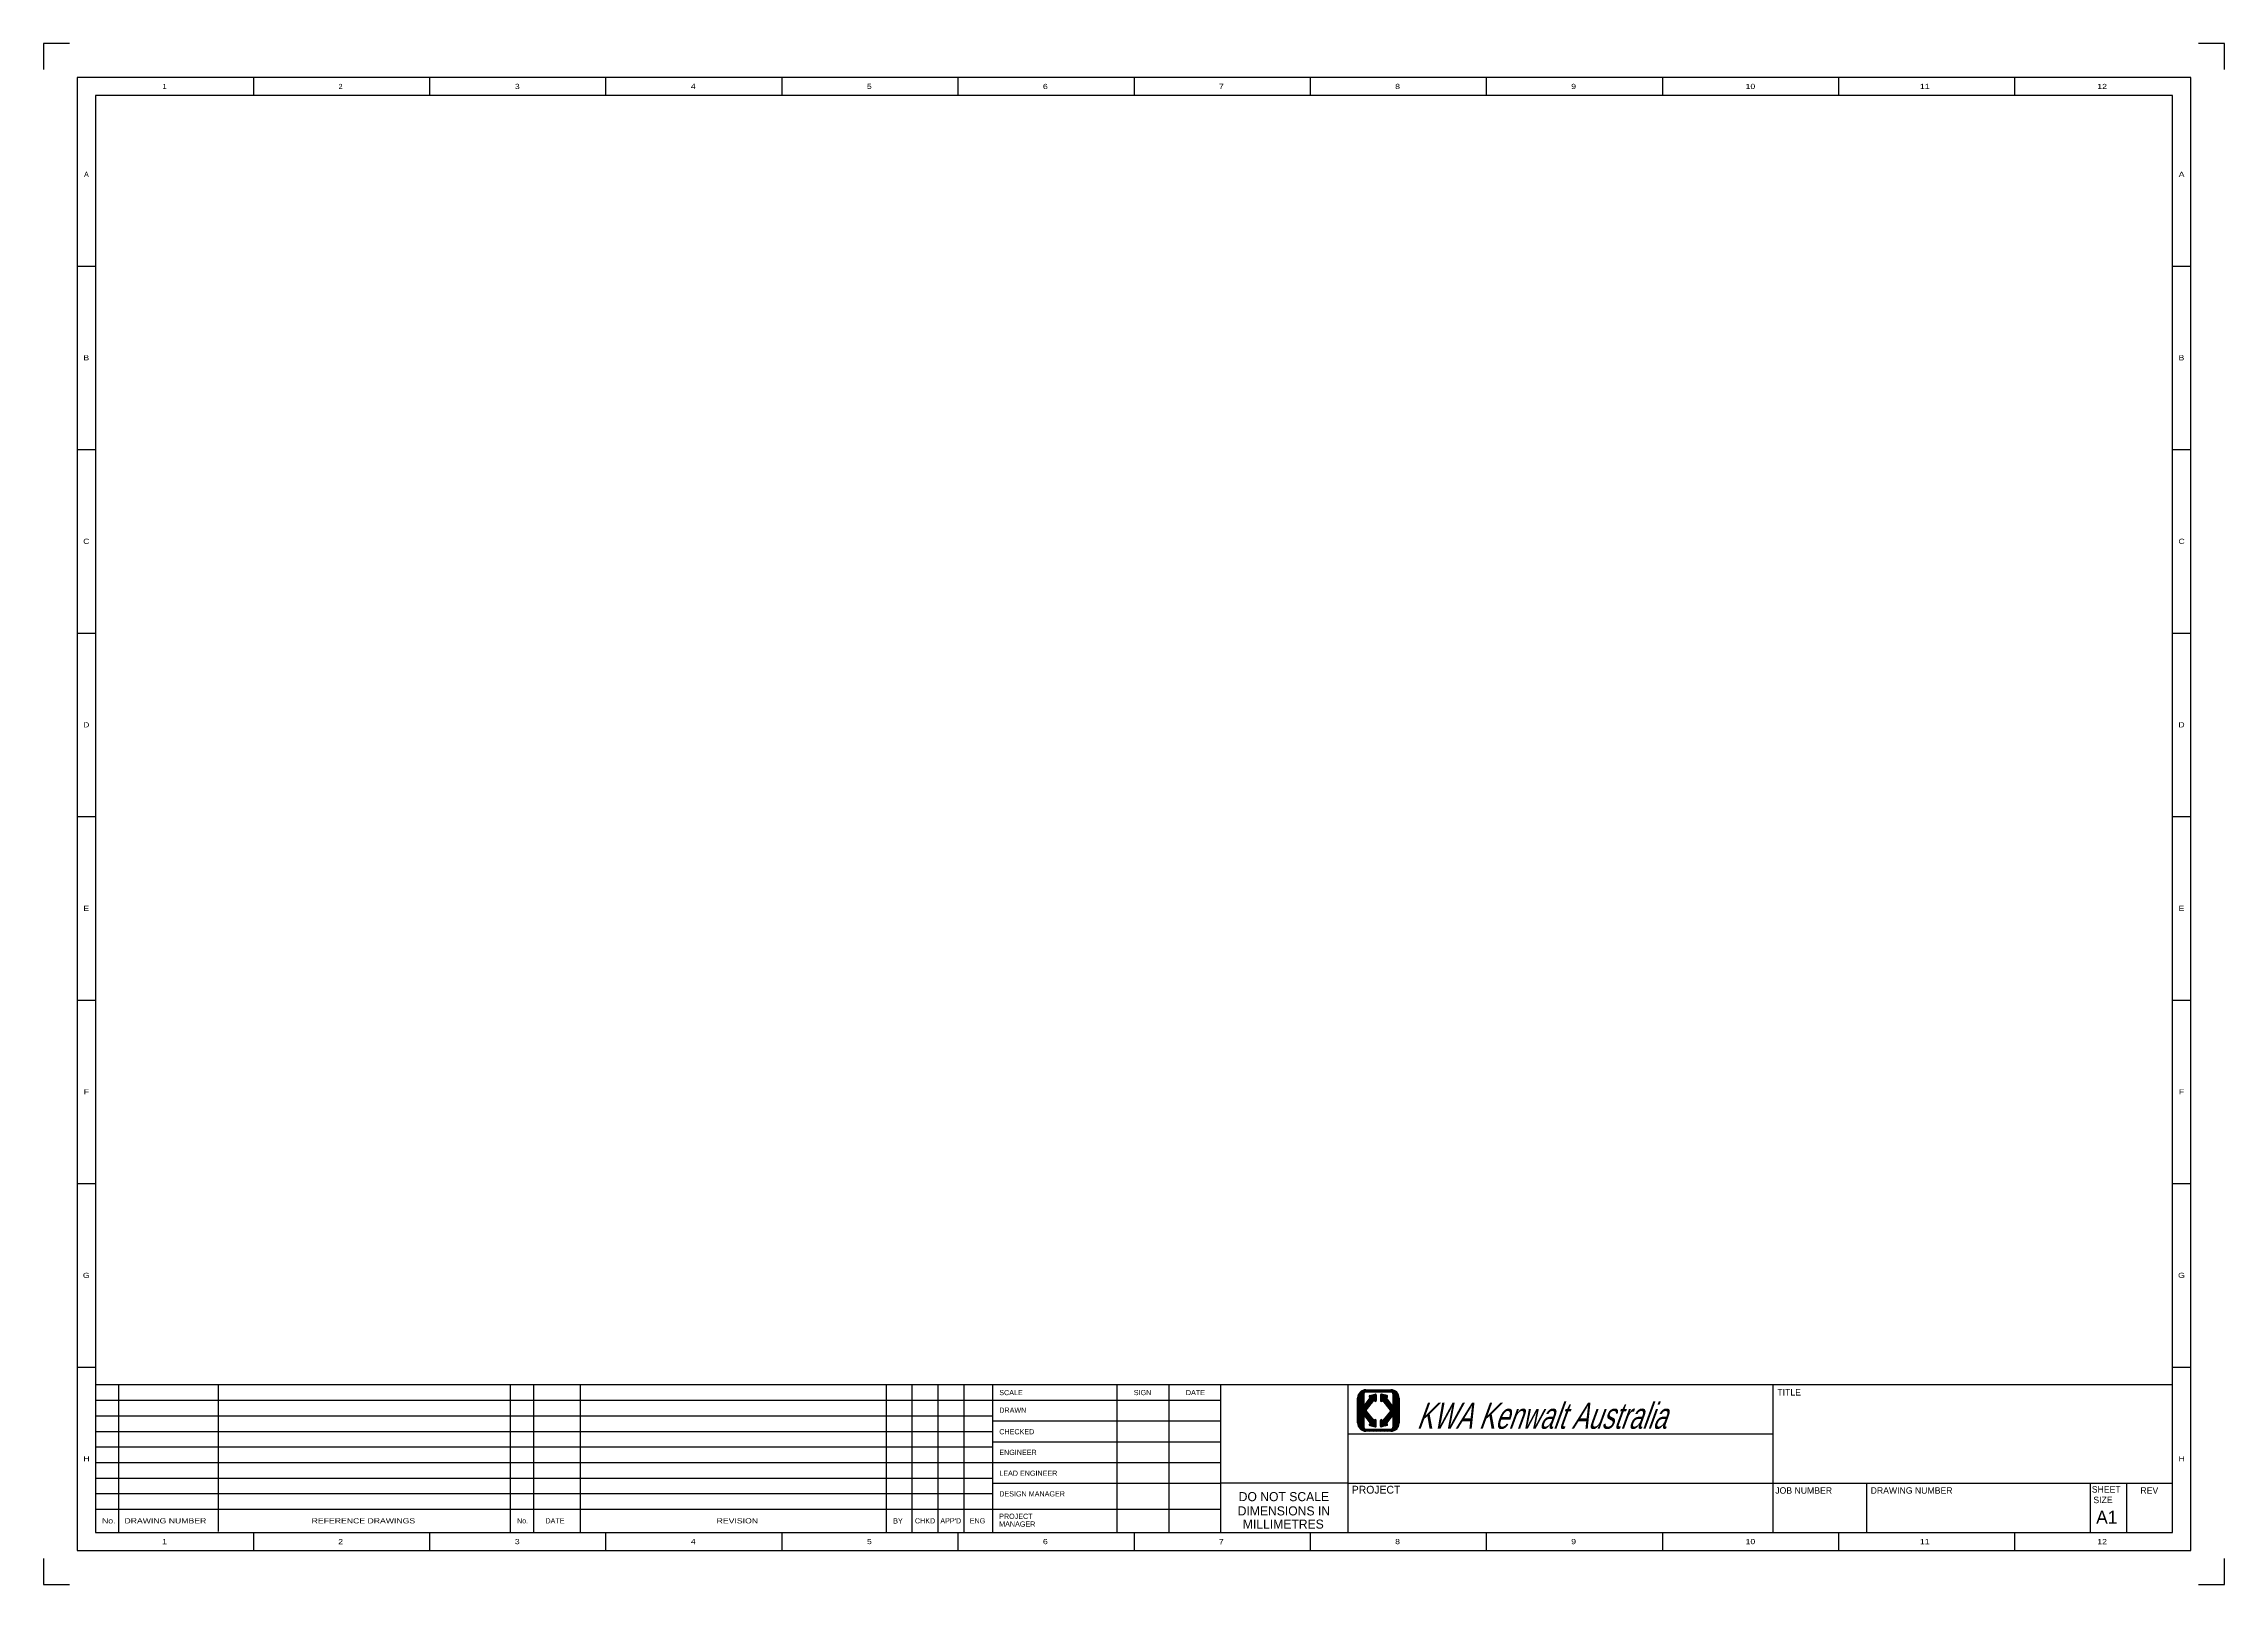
# Model space of a CAD drawing. Extents: x 0 to 841, y -1 to 593.
import ezdxf
from ezdxf.enums import TextEntityAlignment as Align

# ---------------------------------------------------------------- set-up
doc = ezdxf.new("R2010")
doc.units = 0
doc.header["$MEASUREMENT"] = 0
doc.layers.get('0').update_dxf_attribs({"linetype": 'CONTINUOUS'})
doc.layers.add('-CS', color=7, linetype='CONTINUOUS')
doc.layers.add('A1-CS', color=7, linetype='CONTINUOUS')

msp = doc.modelspace()

# ---------------------------------------------------------------- linework, layer by layer
at = {"layer": '-CS', "color": 212, "linetype": 'CONTINUOUS'}
for p, q in [((-0.452523, 592.792595), (-0.452523, 582.792595)), ((9.547477, 592.792595), (-0.452523, 592.792595)), ((840.547477, 592.792595), (830.547477, 592.792595)), ((840.547477, 582.792595), (840.547477, 592.792595)), ((827.547477, 579.792595), (12.547477, 579.792595)), ((12.547477, 579.792595), (12.547477, 11.792595)), ((820.547477, 572.792595), (19.547477, 572.792595)), ((19.547477, 572.792595), (19.547477, 18.792595)), ((80.467477, 579.792595), (80.467477, 572.792595)), ((148.367477, 579.792595), (148.367477, 572.792595)), ((216.297477, 579.792595), (216.297477, 572.792595)), ((284.227477, 579.792595), (284.227477, 572.792595)), ((352.127477, 579.792595), (352.127477, 572.792595)), ((420.047477, 579.792595), (420.047477, 572.792595)), ((487.967477, 579.792595), (487.967477, 572.792595)), ((555.867477, 579.792595), (555.867477, 572.792595)), ((623.797477, 579.792595), (623.797477, 572.792595)), ((691.727477, 579.792595), (691.727477, 572.792595)), ((759.627477, 579.792595), (759.627477, 572.792595)), ((820.547477, 18.792595), (820.547477, 572.792595)), ((827.547477, 11.792595), (827.547477, 579.792595)), ((12.547477, 507.042595), (19.547477, 507.042595)), ((820.547477, 507.042595), (827.547477, 507.042595)), ((12.547477, 436.292595), (19.537477, 436.292595)), ((820.547477, 436.292595), (827.537477, 436.292595)), ((12.547477, 365.542595), (19.537477, 365.542595)), ((820.547477, 365.542595), (827.537477, 365.542595)), ((12.547477, 294.792595), (19.537477, 294.792595)), ((820.547477, 294.792595), (827.537477, 294.792595)), ((12.547477, 224.042595), (19.537477, 224.042595)), ((820.547477, 224.042595), (827.537477, 224.042595)), ((12.547477, 153.292595), (19.537477, 153.292595)), ((820.547477, 153.292595), (827.537477, 153.292595)), ((12.547477, 82.542595), (19.537477, 82.542595)), ((19.547477, 75.792595), (820.547477, 75.792595)), ((28.547477, 18.792595), (28.547477, 75.792595)), ((179.547477, 18.792595), (179.547477, 75.792595)), ((188.547477, 18.792595), (188.547477, 75.792595)), ((206.547477, 18.792595), (206.547477, 75.792595)), ((324.547477, 18.792595), (324.547477, 75.792595)), ((334.547477, 18.792595), (334.547477, 75.792595)), ((344.547477, 18.792595), (344.547477, 75.792595)), ((354.547477, 18.792595), (354.547477, 75.792595)), ((365.547477, 18.792595), (365.547477, 75.792595)), ((413.547477, 18.792595), (413.547477, 75.792595)), ((433.547477, 18.792595), (433.547477, 75.792595)), ((453.547477, 18.792595), (453.547477, 75.792595)), ((502.547477, 75.792595), (502.547477, 18.792595)), ((666.547477, 18.792595), (666.547477, 75.792595)), ((820.547477, 82.542595), (827.537477, 82.542595)), ((19.547477, 69.792595), (365.547477, 69.792595)), ((365.547477, 69.792595), (453.547477, 69.792595)), ((19.547477, 63.792595), (365.547477, 63.792595)), ((365.547477, 61.792595), (453.547477, 61.792595)), ((19.547477, 57.792595), (365.547477, 57.792595)), ((19.547477, 51.792595), (365.547477, 51.792595)), ((365.547477, 53.792595), (453.547477, 53.792595)), ((502.547477, 56.792595), (666.547477, 56.792595)), ((19.547477, 45.792595), (365.547477, 45.792595)), ((365.547477, 45.792595), (453.547477, 45.792595)), ((19.547477, 39.792595), (365.547477, 39.792595)), ((19.547477, 33.792595), (365.547477, 33.792595)), ((365.547477, 37.792595), (453.547477, 37.792595)), ((502.547477, 37.792595), (453.547477, 37.792595)), ((502.547477, 37.792595), (666.547477, 37.792595)), ((666.547477, 37.792595), (820.547477, 37.792595)), ((702.547477, 37.792595), (702.547477, 18.792595)), ((788.797477, 37.792595), (788.797477, 18.792595)), ((802.797477, 37.792595), (802.797477, 18.792595)), ((19.547477, 27.792595), (365.547477, 27.792595)), ((365.547477, 27.792595), (453.547477, 27.792595)), ((19.547477, 18.792595), (820.547477, 18.792595)), ((80.467477, 18.792595), (80.467477, 11.792595)), ((148.367477, 18.792595), (148.367477, 11.792595)), ((216.297477, 18.792595), (216.297477, 11.792595)), ((284.227477, 18.792595), (284.227477, 11.792595)), ((352.127477, 18.792595), (352.127477, 11.792595)), ((420.047477, 18.792595), (420.047477, 11.792595)), ((487.967477, 18.792595), (487.967477, 11.792595)), ((555.867477, 18.792595), (555.867477, 11.792595)), ((623.797477, 18.792595), (623.797477, 11.792595)), ((691.727477, 18.792595), (691.727477, 11.792595)), ((759.627477, 18.792595), (759.627477, 11.792595)), ((-0.452523, 8.792595), (-0.452523, -1.207405)), ((12.547477, 11.792595), (827.547477, 11.792595)), ((840.547477, -1.207405), (840.547477, 8.792595)), ((-0.452523, -1.207405), (9.547477, -1.207405)), ((830.547477, -1.207405), (840.547477, -1.207405))]:
    msp.add_line(p, q, dxfattribs=at)
at = {"ltscale": 1.6}
for p, q in [((506.282686, 70.568884), (509.528358, 73.814554)), ((506.282686, 70.286041), (509.8112, 73.814554)), ((506.282686, 70.003199), (508.713326, 72.433839)), ((506.282686, 69.720356), (508.682686, 72.120356)), ((506.282686, 64.91203), (513.395211, 72.024554)), ((506.282686, 69.437513), (508.682686, 71.837513)), ((506.282686, 64.629186), (513.481814, 71.828314)), ((506.282686, 69.154671), (508.682686, 71.554671)), ((506.282686, 64.346345), (513.482686, 71.546345)), ((506.282686, 68.871828), (508.682686, 71.271828)), ((506.282686, 64.063502), (513.482686, 71.263502)), ((506.282686, 68.588985), (508.682686, 70.988985)), ((506.282686, 63.780658), (513.482686, 70.980658)), ((506.282686, 68.306142), (508.682686, 70.706142)), ((506.282686, 63.497817), (513.482686, 70.697817)), ((506.282686, 61.014554), (506.282686, 70.614554)), ((506.282686, 68.0233), (508.682686, 70.4233)), ((506.282686, 67.740457), (508.682686, 70.140457)), ((506.282686, 67.457614), (508.682686, 69.857614)), ((506.282686, 67.174772), (508.682686, 69.574772)), ((506.282686, 66.891929), (508.682686, 69.291929)), ((506.282686, 66.609086), (508.682686, 69.009086)), ((506.282686, 63.214974), (511.88436, 68.816647)), ((506.282686, 66.326244), (508.682686, 68.726244)), ((506.282686, 66.043401), (508.682686, 68.443401)), ((506.282686, 65.760558), (508.682686, 68.160558)), ((506.282686, 65.477716), (508.683493, 67.878521)), ((506.282686, 65.194873), (508.823522, 67.735706)), ((506.282686, 62.93213), (510.752989, 67.402433)), ((506.29221, 70.86125), (509.235992, 73.805031)), ((506.334125, 71.186007), (508.911234, 73.763118)), ((506.425662, 71.560388), (508.536854, 73.67158)), ((506.613067, 72.030634), (508.066606, 73.484175)), ((508.682686, 72.214554), (508.682686, 67.894554)), ((508.970686, 67.798554), (511.178686, 70.742554)), ((509.223638, 68.135825), (513.209133, 72.121318)), ((509.263403, 72.983914), (510.094043, 73.814554)), ((509.482686, 73.814554), (519.082686, 73.814554)), ((509.482686, 73.014554), (519.082686, 73.014554)), ((509.576886, 73.014554), (510.376886, 73.814554)), ((509.642608, 66.014457), (512.582686, 69.689554)), ((509.859728, 73.014554), (510.659728, 73.814554)), ((510.072166, 69.267196), (512.865139, 72.060169)), ((510.142571, 73.014554), (510.942571, 73.814554)), ((510.425414, 73.014554), (511.225414, 73.814554)), ((510.69465, 71.303892), (510.979522, 71.588764)), ((510.708256, 73.014554), (511.508256, 73.814554)), ((510.753242, 71.079641), (511.356645, 71.683044)), ((511.178686, 70.742554), (510.820534, 71.011169)), ((510.904579, 70.948135), (511.73377, 71.777326)), ((510.920694, 70.398566), (512.488016, 71.965887)), ((510.934923, 71.577614), (513.085075, 72.115153)), ((510.991099, 73.014554), (511.791099, 73.814554)), ((511.066203, 70.826918), (512.110893, 71.871607)), ((511.273942, 73.014554), (512.073942, 73.814554)), ((511.556786, 73.014554), (512.356786, 73.814554)), ((511.839627, 73.014554), (512.639627, 73.814554)), ((512.12247, 73.014554), (512.92247, 73.814554)), ((512.405314, 73.014554), (513.205314, 73.814554)), ((512.970686, 69.398554), (512.582686, 69.689554)), ((512.682448, 69.614735), (513.482686, 70.414974)), ((512.688155, 73.014554), (513.488155, 73.814554)), ((512.844072, 69.493516), (513.482686, 70.13213)), ((512.970998, 73.014554), (513.770998, 73.814554)), ((513.007888, 69.374489), (513.482686, 69.849289)), ((513.253842, 73.014554), (514.053842, 73.814554)), ((513.268958, 69.352716), (513.464525, 69.548284)), ((513.482686, 71.804706), (513.482686, 69.654554)), ((513.536683, 73.014554), (514.336683, 73.814554)), ((513.819526, 73.014554), (514.619526, 73.814554)), ((514.10237, 73.014554), (514.90237, 73.814554)), ((514.385213, 73.014554), (515.185213, 73.814554)), ((514.668054, 73.014554), (515.468054, 73.814554)), ((514.950898, 73.014554), (515.750898, 73.814554)), ((515.082686, 71.73213), (515.468435, 72.117879)), ((515.082686, 71.449289), (515.694901, 72.061502)), ((515.082686, 71.166446), (515.921174, 72.004934)), ((515.082686, 70.883602), (516.147448, 71.948364)), ((515.082686, 70.600759), (516.373723, 71.891796)), ((515.082686, 70.317918), (516.599997, 71.835228)), ((515.082686, 71.804706), (515.082686, 69.654554)), ((515.082686, 70.035074), (516.82627, 71.778658)), ((515.082686, 69.752231), (517.052546, 71.72209)), ((515.082686, 60.984108), (522.282686, 68.184108)), ((515.082686, 60.701265), (522.282686, 67.901265)), ((515.082686, 60.418422), (522.282686, 67.618422)), ((515.082686, 60.13558), (522.282686, 67.33558)), ((515.119272, 69.505975), (517.278819, 71.665522)), ((515.233741, 73.014554), (516.033741, 73.814554)), ((515.262861, 69.366721), (517.505094, 71.608953)), ((517.63045, 71.577614), (515.480298, 72.115153)), ((515.516582, 73.014554), (516.316582, 73.814554)), ((515.54889, 69.369906), (517.719392, 71.540409)), ((515.594686, 69.398554), (515.982686, 69.689554)), ((515.799426, 73.014554), (516.599426, 73.814554)), ((518.922765, 66.014457), (515.982686, 69.689554)), ((516.057662, 69.595836), (517.849344, 71.387519)), ((516.082269, 73.014554), (516.882269, 73.814554)), ((516.18337, 69.438702), (517.429774, 70.685105)), ((516.309078, 69.281567), (517.550992, 70.523481)), ((516.36511, 73.014554), (517.16511, 73.814554)), ((516.434786, 69.124431), (517.672211, 70.361857)), ((516.560493, 68.967297), (517.793429, 70.200233)), ((516.647954, 73.014554), (517.447954, 73.814554)), ((516.686202, 68.810162), (517.914646, 70.038607)), ((516.811909, 68.653026), (518.035866, 69.876983)), ((516.892269, 63.076532), (522.282686, 68.466951)), ((516.930797, 73.014554), (517.730797, 73.814554)), ((516.937618, 68.495892), (518.157083, 69.715359)), ((517.063325, 68.338758), (518.278302, 69.553735)), ((517.189032, 68.181623), (518.39952, 69.39211)), ((517.213638, 73.014554), (518.013638, 73.814554)), ((517.314741, 68.024487), (518.520739, 69.230486)), ((517.386686, 70.742554), (517.744838, 71.011169)), ((519.594686, 67.798554), (517.386686, 70.742554)), ((517.440448, 67.867353), (518.641957, 69.068862)), ((517.496482, 73.014554), (518.296482, 73.814554)), ((517.566157, 67.710218), (518.763176, 68.907238)), ((517.691864, 67.553084), (518.884394, 68.745612)), ((517.779325, 73.014554), (518.579325, 73.814554)), ((517.817573, 67.395948), (519.005611, 68.583988)), ((517.94328, 67.238814), (519.12683, 68.422364)), ((518.023638, 64.490745), (522.282686, 68.749793)), ((518.062168, 73.014554), (518.862168, 73.814554)), ((518.068987, 67.081679), (519.248048, 68.26074)), ((518.194696, 66.924543), (519.369267, 68.099114)), ((518.320403, 66.767409), (519.490485, 67.93749)), ((518.34501, 73.014554), (519.144414, 73.813959)), ((518.446112, 66.610274), (519.613469, 67.777631)), ((518.571819, 66.45314), (522.282686, 70.164007)), ((518.627853, 73.014554), (519.41097, 73.797671)), ((518.697526, 66.296004), (522.282686, 69.881164)), ((518.823235, 66.13887), (522.282686, 69.598321)), ((518.910696, 73.014554), (519.658469, 73.762329)), ((518.946954, 65.979745), (522.282686, 69.315479)), ((518.982056, 65.732006), (522.282686, 69.032636)), ((519.186742, 73.007759), (519.890022, 73.711039)), ((519.407482, 72.945655), (520.107755, 73.64593)), ((519.583262, 72.838594), (520.313184, 73.568514)), ((519.722421, 72.69491), (520.507406, 73.479895)), ((519.82448, 72.514126), (520.691237, 73.380882)), ((519.879466, 72.28627), (520.865269, 73.272073)), ((519.882686, 72.006647), (521.029933, 73.153892)), ((519.882686, 71.723804), (521.185514, 73.026633)), ((519.882686, 71.440962), (521.332187, 72.890462)), ((519.882686, 71.158119), (521.470011, 72.745444)), ((519.882686, 70.875276), (521.598944, 72.591534)), ((519.882686, 70.592434), (521.718838, 72.428585)), ((519.882686, 70.309591), (521.829426, 72.25633)), ((519.882686, 72.214554), (519.882686, 67.894554)), ((519.882686, 70.026748), (521.930307, 72.074369)), ((519.882686, 69.743906), (522.020922, 71.882142)), ((519.882686, 69.461063), (522.100502, 71.678879)), ((519.882686, 69.17822), (522.16801, 71.463543)), ((519.882686, 68.895377), (522.222019, 71.23471)), ((519.882686, 68.612535), (522.260539, 70.990388)), ((519.882686, 68.329692), (522.280686, 70.727692)), ((519.882686, 68.046849), (522.282686, 70.446849)), ((522.282686, 70.614554), (522.282686, 61.014554)), ((506.282686, 62.649289), (509.627822, 65.994423)), ((506.282686, 62.366446), (509.600302, 65.684062)), ((506.282686, 62.083602), (509.718666, 65.519582)), ((506.282686, 61.800759), (509.844373, 65.362447)), ((506.282686, 61.517918), (509.970082, 65.205311)), ((506.282686, 61.235074), (508.682686, 63.635074)), ((506.283282, 60.952828), (508.682686, 63.352231)), ((506.29957, 60.686273), (508.682686, 63.06939)), ((506.334914, 60.438774), (508.682686, 62.786546)), ((506.386203, 60.20722), (508.682686, 62.503703)), ((506.451312, 59.989486), (508.682686, 62.220862)), ((506.528726, 59.784058), (508.682686, 61.938018)), ((506.617347, 59.589836), (508.682686, 61.655175)), ((506.71636, 59.406006), (508.682686, 61.372334)), ((506.82517, 59.231972), (508.682686, 61.08949)), ((506.943349, 59.06731), (508.682686, 60.806647)), ((507.07061, 58.911727), (508.682686, 60.523804)), ((507.206781, 58.765055), (508.682686, 60.240962)), ((507.351798, 58.627231), (508.682686, 59.958119)), ((507.505707, 58.498297), (508.682686, 59.675276)), ((507.668656, 58.378404), (508.682984, 59.392732)), ((507.840912, 58.267817), (508.726509, 59.153414)), ((508.022872, 58.166935), (508.820942, 58.965006)), ((508.682686, 63.734554), (508.682686, 59.414554)), ((508.921442, 63.87383), (510.095789, 65.048177)), ((508.970686, 63.830554), (511.178686, 60.886554)), ((509.052254, 63.721799), (510.221498, 64.891042)), ((509.173472, 63.560175), (510.347205, 64.733908)), ((509.294691, 63.39855), (510.472912, 64.576772)), ((509.415909, 63.236926), (510.598621, 64.419638)), ((509.537126, 63.075302), (510.724328, 64.262503)), ((509.642608, 65.614652), (512.582686, 61.939554)), ((509.658346, 62.913678), (510.850037, 64.105367)), ((509.779563, 62.752052), (510.975744, 63.948233)), ((509.900782, 62.590428), (511.101453, 63.791098)), ((510.022, 62.428804), (511.22716, 63.633964)), ((510.143219, 62.26718), (511.352867, 63.476828)), ((510.264437, 62.105554), (511.478576, 63.319694)), ((510.385654, 61.94393), (511.604283, 63.162559)), ((510.506874, 61.782306), (511.729992, 63.005425)), ((510.628091, 61.620682), (511.855699, 62.848289)), ((510.702875, 60.281252), (512.484238, 62.062615)), ((510.74931, 61.459057), (511.981408, 62.691154)), ((510.814806, 60.11034), (512.828026, 62.123559)), ((511.178686, 60.886554), (510.820534, 60.617942)), ((510.870528, 61.297433), (512.107115, 62.53402)), ((510.934923, 60.051495), (513.085075, 59.513958)), ((510.991747, 61.135809), (512.232822, 62.376884)), ((511.018029, 60.030719), (513.26505, 62.277742)), ((511.112965, 60.974185), (512.358531, 62.21975)), ((511.244302, 59.974151), (513.426224, 62.156071)), ((511.470578, 59.917583), (513.482686, 61.929692)), ((511.696851, 59.861014), (513.482686, 61.646849)), ((511.923125, 59.804446), (513.482686, 61.364007)), ((512.1494, 59.747878), (513.482686, 61.081164)), ((512.375674, 59.691308), (513.482686, 60.798321)), ((512.970686, 62.230554), (512.582686, 61.939554)), ((512.601947, 59.63474), (513.482686, 60.515479)), ((512.828222, 59.578172), (513.482686, 60.232636)), ((513.054496, 59.521602), (513.482686, 59.949793)), ((513.482686, 59.824404), (513.482686, 61.974554)), ((515.082686, 59.852737), (522.282686, 67.052737)), ((515.082686, 61.832636), (515.521666, 62.271614)), ((515.082686, 61.549793), (515.691122, 62.158228)), ((515.082686, 61.266951), (515.852747, 62.03701)), ((515.082686, 59.824404), (515.082686, 61.974554)), ((515.14605, 59.633257), (522.282686, 66.769894)), ((515.312894, 59.51726), (519.500176, 63.70454)), ((517.63045, 60.051495), (515.480298, 59.513958)), ((515.594686, 62.230554), (515.982686, 61.939554)), ((515.629814, 59.551337), (518.651648, 62.57317)), ((518.922765, 65.614652), (515.982686, 61.939554)), ((516.006939, 59.645618), (517.80312, 61.441799)), ((516.384062, 59.739898), (517.46899, 60.824826)), ((516.761186, 59.83418), (517.630614, 60.703609)), ((517.13831, 59.928462), (517.78839, 60.578542)), ((519.594686, 63.830554), (517.386686, 60.886554)), ((517.386686, 60.886554), (517.744838, 60.617942)), ((517.515434, 60.022742), (517.872347, 60.379657)), ((518.701358, 57.814554), (522.282686, 61.395882)), ((518.984202, 57.814554), (522.282686, 61.113039)), ((519.272691, 57.820201), (522.277042, 60.824551)), ((519.590426, 57.855094), (522.242149, 60.506817)), ((519.685906, 63.89027), (522.282686, 66.487052)), ((519.868494, 59.264532), (522.282686, 61.678726)), ((519.871587, 63.79311), (522.282686, 66.204209)), ((519.882686, 63.521366), (522.282686, 65.921366)), ((519.882686, 63.238524), (522.282686, 65.638524)), ((519.882686, 62.955681), (522.282686, 65.355681)), ((519.882686, 62.672838), (522.282686, 65.072838)), ((519.882686, 62.389994), (522.282686, 64.789994)), ((519.882686, 62.107153), (522.282686, 64.507153)), ((519.882686, 61.82431), (522.282686, 64.22431)), ((519.882686, 61.541466), (522.282686, 63.941466)), ((519.882686, 63.734554), (519.882686, 59.414554)), ((519.882686, 61.258625), (522.282686, 63.658625)), ((519.882686, 60.975782), (522.282686, 63.375782)), ((519.882686, 60.692938), (522.282686, 63.092938)), ((519.882686, 60.410097), (522.282686, 62.810097)), ((519.882686, 60.127254), (522.282686, 62.527254)), ((519.882686, 59.84441), (522.282686, 62.24441)), ((519.882686, 59.561569), (522.282686, 61.961569)), ((519.953494, 57.935319), (522.161923, 60.143748)), ((520.398712, 58.097694), (521.999547, 59.69853)), ((521.192064, 58.608204), (521.489038, 58.905178)), ((508.215101, 58.076319), (508.95343, 58.814649)), ((508.418363, 57.996738), (509.122069, 58.700444)), ((508.633698, 57.929231), (509.333126, 58.62866)), ((508.862531, 57.875223), (509.601864, 58.614554)), ((509.106854, 57.836702), (509.884707, 58.614554)), ((509.36955, 57.816556), (510.16755, 58.614554)), ((509.482686, 58.614554), (519.082686, 58.614554)), ((519.082686, 57.814554), (509.482686, 57.814554)), ((509.650392, 57.814554), (510.450392, 58.614554)), ((509.933235, 57.814554), (510.733235, 58.614554)), ((510.216078, 57.814554), (511.016078, 58.614554)), ((510.49892, 57.814554), (511.29892, 58.614554)), ((510.781763, 57.814554), (511.581763, 58.614554)), ((511.064606, 57.814554), (511.864606, 58.614554)), ((511.347448, 57.814554), (512.147448, 58.614554)), ((511.630291, 57.814554), (512.430291, 58.614554)), ((511.913134, 57.814554), (512.713134, 58.614554)), ((512.195976, 57.814554), (512.995976, 58.614554)), ((512.478819, 57.814554), (513.278819, 58.614554)), ((512.761662, 57.814554), (513.561662, 58.614554)), ((513.044506, 57.814554), (513.844506, 58.614554)), ((513.327347, 57.814554), (514.127347, 58.614554)), ((513.61019, 57.814554), (514.41019, 58.614554)), ((513.893034, 57.814554), (514.693034, 58.614554)), ((514.175875, 57.814554), (514.975875, 58.614554)), ((514.458718, 57.814554), (515.258718, 58.614554)), ((514.741562, 57.814554), (515.541562, 58.614554)), ((515.024403, 57.814554), (515.824403, 58.614554)), ((515.307246, 57.814554), (516.107246, 58.614554)), ((515.59009, 57.814554), (516.39009, 58.614554)), ((515.872933, 57.814554), (516.672933, 58.614554)), ((516.155774, 57.814554), (516.955774, 58.614554)), ((516.438618, 57.814554), (517.238618, 58.614554)), ((516.721461, 57.814554), (517.521461, 58.614554)), ((517.004302, 57.814554), (517.804302, 58.614554)), ((517.287146, 57.814554), (518.087146, 58.614554)), ((517.569989, 57.814554), (518.369989, 58.614554)), ((517.85283, 57.814554), (518.65283, 58.614554)), ((518.135674, 57.814554), (518.935674, 58.614554)), ((518.418517, 57.814554), (519.232709, 58.628748))]:
    msp.add_line(p, q, dxfattribs=at)
for centre, radius, start, end in [((509.482686, 70.614554), 3.2, 90, 180), ((509.482686, 72.214554), 0.8, 90, 180), ((508.842686, 67.894554), 0.16, 180, 323.130102), ((511.012534, 71.267169), 0.32, 104.036243, 233.130102), ((513.162686, 69.654554), 0.32, 233.130102, 0), ((513.162686, 71.804706), 0.32, 0, 104.036243), ((515.402686, 71.804706), 0.32, 75.963757, 180), ((515.402686, 69.654554), 0.32, 180, 306.869898), ((517.552838, 71.267169), 0.32, 306.869898, 75.963757), ((519.082686, 70.614554), 3.2, 0, 90), ((519.082686, 72.214554), 0.8, 0, 90), ((519.722686, 67.894554), 0.16, 216.869898, 0), ((509.482686, 61.014554), 3.2, 180, 270), ((508.842686, 63.734554), 0.16, 36.869898, 180), ((509.482686, 59.414554), 0.8, 180, 270), ((509.892486, 65.814554), 0.32, 141.340192, 218.659808), ((511.012534, 60.361942), 0.32, 126.869898, 255.963757), ((513.162686, 61.974554), 0.32, 0, 126.869898), ((513.162686, 59.824404), 0.32, 255.963757, 0), ((515.402686, 61.974554), 0.32, 53.130102, 180), ((515.402686, 59.824404), 0.32, 180, 284.036243), ((517.552838, 60.361942), 0.32, 284.036243, 53.130102), ((518.672886, 65.814554), 0.32, 321.340192, 38.659808), ((519.082686, 61.014554), 3.2, 270, 0), ((519.082686, 59.414554), 0.8, 270, 0), ((519.722686, 63.734554), 0.16, 0, 143.130102)]:
    msp.add_arc(centre, radius, start, end, dxfattribs=at)
at = {"layer": 'A1-CS', "color": 212, "linetype": 'CONTINUOUS'}
for p, q in [((-0.452523, 592.792595), (-0.452523, 582.792595)), ((9.547477, 592.792595), (-0.452523, 592.792595)), ((840.547477, 592.792595), (830.547477, 592.792595)), ((840.547477, 582.792595), (840.547477, 592.792595)), ((827.547477, 579.792595), (12.547477, 579.792595)), ((12.547477, 579.792595), (12.547477, 11.792595)), ((820.547477, 572.792595), (19.547477, 572.792595)), ((19.547477, 572.792595), (19.547477, 18.792595)), ((80.467477, 579.792595), (80.467477, 572.792595)), ((148.367477, 579.792595), (148.367477, 572.792595)), ((216.297477, 579.792595), (216.297477, 572.792595)), ((284.227477, 579.792595), (284.227477, 572.792595)), ((352.127477, 579.792595), (352.127477, 572.792595)), ((420.047477, 579.792595), (420.047477, 572.792595)), ((487.967477, 579.792595), (487.967477, 572.792595)), ((555.867477, 579.792595), (555.867477, 572.792595)), ((623.797477, 579.792595), (623.797477, 572.792595)), ((691.727477, 579.792595), (691.727477, 572.792595)), ((759.627477, 579.792595), (759.627477, 572.792595)), ((820.547477, 18.792595), (820.547477, 572.792595)), ((827.547477, 11.792595), (827.547477, 579.792595)), ((12.547477, 507.042595), (19.547477, 507.042595)), ((820.547477, 507.042595), (827.547477, 507.042595)), ((12.547477, 436.292595), (19.537477, 436.292595)), ((820.547477, 436.292595), (827.537477, 436.292595)), ((12.547477, 365.542595), (19.537477, 365.542595)), ((820.547477, 365.542595), (827.537477, 365.542595)), ((12.547477, 294.792595), (19.537477, 294.792595)), ((820.547477, 294.792595), (827.537477, 294.792595)), ((12.547477, 224.042595), (19.537477, 224.042595)), ((820.547477, 224.042595), (827.537477, 224.042595)), ((12.547477, 153.292595), (19.537477, 153.292595)), ((820.547477, 153.292595), (827.537477, 153.292595)), ((12.547477, 82.542595), (19.537477, 82.542595)), ((19.547477, 75.792595), (820.547477, 75.792595)), ((28.547477, 18.792595), (28.547477, 75.792595)), ((66.969475, 19.197338), (66.969475, 75.792595)), ((179.547477, 18.792595), (179.547477, 75.792595)), ((188.547477, 18.792595), (188.547477, 75.792595)), ((206.547477, 18.792595), (206.547477, 75.792595)), ((324.547477, 18.792595), (324.547477, 75.792595)), ((334.547477, 18.792595), (334.547477, 75.792595)), ((344.547477, 18.792595), (344.547477, 75.792595)), ((354.547477, 18.792595), (354.547477, 75.792595)), ((365.547477, 18.792595), (365.547477, 75.792595)), ((413.547477, 18.792595), (413.547477, 75.792595)), ((433.547477, 18.792595), (433.547477, 75.792595)), ((453.547477, 18.792595), (453.547477, 75.792595)), ((502.547477, 75.792595), (502.547477, 18.792595)), ((666.547477, 18.792595), (666.547477, 75.792595)), ((820.547477, 82.542595), (827.537477, 82.542595)), ((19.547477, 69.792595), (365.547477, 69.792595)), ((365.547477, 69.792595), (453.547477, 69.792595)), ((19.547477, 63.792595), (365.547477, 63.792595)), ((365.547477, 61.792595), (453.547477, 61.792595)), ((19.547477, 57.792595), (365.547477, 57.792595)), ((19.547477, 51.792595), (365.547477, 51.792595)), ((365.547477, 53.792595), (453.547477, 53.792595)), ((502.547477, 56.792595), (666.547477, 56.792595)), ((19.547477, 45.792595), (365.547477, 45.792595)), ((365.547477, 45.792595), (453.547477, 45.792595)), ((19.547477, 39.792595), (365.547477, 39.792595)), ((19.547477, 33.792595), (365.547477, 33.792595)), ((365.547477, 37.792595), (453.547477, 37.792595)), ((502.547477, 37.792595), (453.547477, 37.792595)), ((502.547477, 37.792595), (666.547477, 37.792595)), ((666.547477, 37.792595), (820.547477, 37.792595)), ((702.547477, 37.792595), (702.547477, 18.792595)), ((788.797477, 37.792595), (788.797477, 18.792595)), ((802.797477, 37.792595), (802.797477, 18.792595)), ((19.547477, 27.792595), (365.547477, 27.792595)), ((365.547477, 27.792595), (453.547477, 27.792595)), ((19.547477, 18.792595), (820.547477, 18.792595)), ((80.467477, 18.792595), (80.467477, 11.792595)), ((148.367477, 18.792595), (148.367477, 11.792595)), ((216.297477, 18.792595), (216.297477, 11.792595)), ((284.227477, 18.792595), (284.227477, 11.792595)), ((352.127477, 18.792595), (352.127477, 11.792595)), ((420.047477, 18.792595), (420.047477, 11.792595)), ((487.967477, 18.792595), (487.967477, 11.792595)), ((555.867477, 18.792595), (555.867477, 11.792595)), ((623.797477, 18.792595), (623.797477, 11.792595)), ((691.727477, 18.792595), (691.727477, 11.792595)), ((759.627477, 18.792595), (759.627477, 11.792595)), ((-0.452523, 8.792595), (-0.452523, -1.207405)), ((12.547477, 11.792595), (827.547477, 11.792595)), ((840.547477, -1.207405), (840.547477, 8.792595)), ((-0.452523, -1.207405), (9.547477, -1.207405)), ((830.547477, -1.207405), (840.547477, -1.207405))]:
    msp.add_line(p, q, dxfattribs=at)

# ---------------------------------------------------------------- texts
at = {"layer": '-CS', "color": 212, "linetype": 'CONTINUOUS'}
for s, height, p in [('1', 1.99, (46.197477, 576.292595)), ('2', 1.99, (114.077477, 576.292595)), ('A', 1.99, (16.047477, 542.412595)), ('SIGN', 2, (423.347477, 72.742595)), ('DATE', 2, (443.737477, 72.742595)), ('TITLE', 2.5, (672.707477, 72.842595)), ('JOB NUMBER', 2.5, (678.297477, 34.992595)), ('DRAWING NUMBER', 2.5, (719.917477, 34.992595)), ('SHEET', 2.5, (794.98586, 35.434646)), ('No.', 2, (184.257477, 23.292595)), ('DATE', 2, (196.747477, 23.292595)), ('BY', 2, (329.027477, 23.252595)), ('CHKD', 2, (339.467477, 23.292595)), ("APP'D", 2, (349.387477, 23.292595)), ('ENG', 2, (359.707477, 23.292595))]:
    msp.add_text(s, height=height, dxfattribs=at).set_placement(p, align=Align.MIDDLE)
at = {"layer": '-CS', "color": 212, "linetype": 'CONTINUOUS', "width": 1.25}
for s, p in [('3', (182.217477, 576.292595)), ('4', (250.087477, 576.292595)), ('5', (317.987477, 576.292595)), ('6', (385.857477, 576.292595)), ('7', (453.727477, 576.292595)), ('8', (521.687477, 576.292595)), ('9', (589.587477, 576.292595)), ('10', (657.767477, 576.292595)), ('11', (725.007477, 576.292595)), ('12', (793.397477, 576.292595)), ('A', (824.047477, 542.412595)), ('B', (15.987477, 471.672595)), ('B', (823.987477, 471.672595)), ('C', (16.017477, 400.912595)), ('C', (824.017477, 400.912595)), ('D', (15.997477, 330.172595)), ('D', (823.997477, 330.172595)), ('E', (15.997477, 259.412595)), ('E', (823.997477, 259.412595)), ('F', (16.047477, 188.672595)), ('F', (824.047477, 188.672595)), ('G', (15.997477, 117.912595)), ('G', (823.997477, 117.912595)), ('H', (16.077477, 47.172595)), ('H', (824.087477, 47.172595)), ('1', (46.187477, 15.292595)), ('2', (114.087477, 15.292595)), ('3', (182.217477, 15.292595)), ('4', (250.087477, 15.292595)), ('5', (317.987477, 15.292595)), ('6', (385.857477, 15.292595)), ('7', (453.727477, 15.292595)), ('8', (521.687477, 15.292595)), ('9', (589.587477, 15.292595)), ('10', (657.767477, 15.292595)), ('11', (725.007477, 15.292595)), ('12', (793.397477, 15.292595))]:
    msp.add_text(s, height=2, dxfattribs=at).set_placement(p, align=Align.MIDDLE)
at = {"layer": '-CS', "color": 212, "linetype": 'CONTINUOUS'}
for s, height, p in [('SCALE', 2, (368.097477, 72.742595)), ('DRAWN', 2, (368.097477, 65.952595)), ('CHECKED', 2, (368.097477, 57.642595)), ('ENGINEER', 2, (368.097477, 49.682595)), ('LEAD ENGINEER', 2, (368.097477, 41.642595)), ('DESIGN MANAGER', 2, (368.097477, 33.692595)), ('PROJECT', 3, (504.047477, 35.292595)), ('PROJECT', 2, (368.047477, 25.042595)), ('MANAGER', 2, (368.047477, 22.042595))]:
    msp.add_text(s, height=height, dxfattribs=at).set_placement(p, align=Align.MIDDLE_LEFT)
msp.add_text('A1', height=4.99, dxfattribs=at).set_placement((795.187477, 22.202595), align=Align.CENTER)
at = {"layer": '-CS', "color": 212, "linetype": 'CONTINUOUS', "width": 1.25}
for s, p in [('No.', (22.067477, 23.292595)), ('DRAWING NUMBER', (30.727477, 23.292595)), ('REFERENCE DRAWINGS', (102.907477, 23.292595)), ('REVISION', (259.097477, 23.292595))]:
    msp.add_text(s, height=2, dxfattribs=at).set_placement(p, align=Align.MIDDLE_LEFT)
at = {"layer": 'A1-CS', "color": 212, "linetype": 'CONTINUOUS'}
for s, height, p in [('1', 1.99, (46.197477, 576.292595)), ('2', 1.99, (114.077477, 576.292595)), ('A', 1.99, (16.047477, 542.412595)), ('SIGN', 2, (423.347477, 72.742595)), ('DATE', 2, (443.737477, 72.742595)), ('TITLE', 2.5, (672.707477, 72.842595)), ('DO NOT SCALE', 3.5, (477.847477, 32.622595)), ('JOB NUMBER', 2.5, (678.297477, 34.992595)), ('DRAWING NUMBER', 2.5, (719.917477, 34.992595)), ('REV', 2.5, (811.607477, 34.992595)), ('DIMENSIONS IN', 3.5, (477.847477, 27.122595)), ('SIZE', 2.5, (793.730817, 31.355343)), ('No.', 2, (184.257477, 23.292595)), ('DATE', 2, (196.747477, 23.292595)), ('BY', 2, (329.027477, 23.252595)), ('CHKD', 2, (339.467477, 23.292595)), ("APP'D", 2, (349.387477, 23.292595)), ('ENG', 2, (359.707477, 23.292595)), ('MILLIMETRES', 3.5, (477.619292, 22.02588))]:
    msp.add_text(s, height=height, dxfattribs=at).set_placement(p, align=Align.MIDDLE)
at = {"layer": 'A1-CS', "color": 212, "linetype": 'CONTINUOUS', "width": 1.25}
for s, p in [('3', (182.217477, 576.292595)), ('4', (250.087477, 576.292595)), ('5', (317.987477, 576.292595)), ('6', (385.857477, 576.292595)), ('7', (453.727477, 576.292595)), ('8', (521.687477, 576.292595)), ('9', (589.587477, 576.292595)), ('10', (657.767477, 576.292595)), ('11', (725.007477, 576.292595)), ('12', (793.397477, 576.292595)), ('A', (824.047477, 542.412595)), ('B', (15.987477, 471.672595)), ('B', (823.987477, 471.672595)), ('C', (16.017477, 400.912595)), ('C', (824.017477, 400.912595)), ('D', (15.997477, 330.172595)), ('D', (823.997477, 330.172595)), ('E', (15.997477, 259.412595)), ('E', (823.997477, 259.412595)), ('F', (16.047477, 188.672595)), ('F', (824.047477, 188.672595)), ('G', (15.997477, 117.912595)), ('G', (823.997477, 117.912595)), ('H', (16.077477, 47.172595)), ('H', (824.087477, 47.172595)), ('1', (46.187477, 15.292595)), ('2', (114.087477, 15.292595)), ('3', (182.217477, 15.292595)), ('4', (250.087477, 15.292595)), ('5', (317.987477, 15.292595)), ('6', (385.857477, 15.292595)), ('7', (453.727477, 15.292595)), ('8', (521.687477, 15.292595)), ('9', (589.587477, 15.292595)), ('10', (657.767477, 15.292595)), ('11', (725.007477, 15.292595)), ('12', (793.397477, 15.292595))]:
    msp.add_text(s, height=2, dxfattribs=at).set_placement(p, align=Align.MIDDLE)
at = {"layer": 'A1-CS', "color": 212, "linetype": 'CONTINUOUS'}
for s, p in [('SCALE', (368.097477, 72.742595)), ('DRAWN', (368.097477, 65.952595)), ('CHECKED', (368.097477, 57.642595)), ('ENGINEER', (368.097477, 49.682595)), ('LEAD ENGINEER', (368.097477, 41.642595)), ('DESIGN MANAGER', (368.097477, 33.692595)), ('PROJECT', (368.047477, 25.042595)), ('MANAGER', (368.047477, 22.042595))]:
    msp.add_text(s, height=2, dxfattribs=at).set_placement(p, align=Align.MIDDLE_LEFT)
at = {"layer": 'A1-CS', "color": 212, "linetype": 'CONTINUOUS', "oblique": 20, "width": 0.7}
msp.add_text('KWA Kenwalt Australia ', height=10, dxfattribs=at).set_placement((528.969397, 58.782283))
at = {"layer": 'A1-CS', "color": 212, "linetype": 'CONTINUOUS'}
msp.add_text('A1', height=4.99, dxfattribs=at).set_placement((795.187477, 22.202595), align=Align.CENTER)
at = {"layer": 'A1-CS', "color": 212, "linetype": 'CONTINUOUS', "width": 1.25}
for s, p in [('No.', (22.067477, 23.292595)), ('DRAWING NUMBER', (30.727477, 23.292595)), ('REFERENCE DRAWINGS', (102.907477, 23.292595)), ('REVISION', (259.097477, 23.292595))]:
    msp.add_text(s, height=2, dxfattribs=at).set_placement(p, align=Align.MIDDLE_LEFT)

doc.saveas('drawing.dxf')
